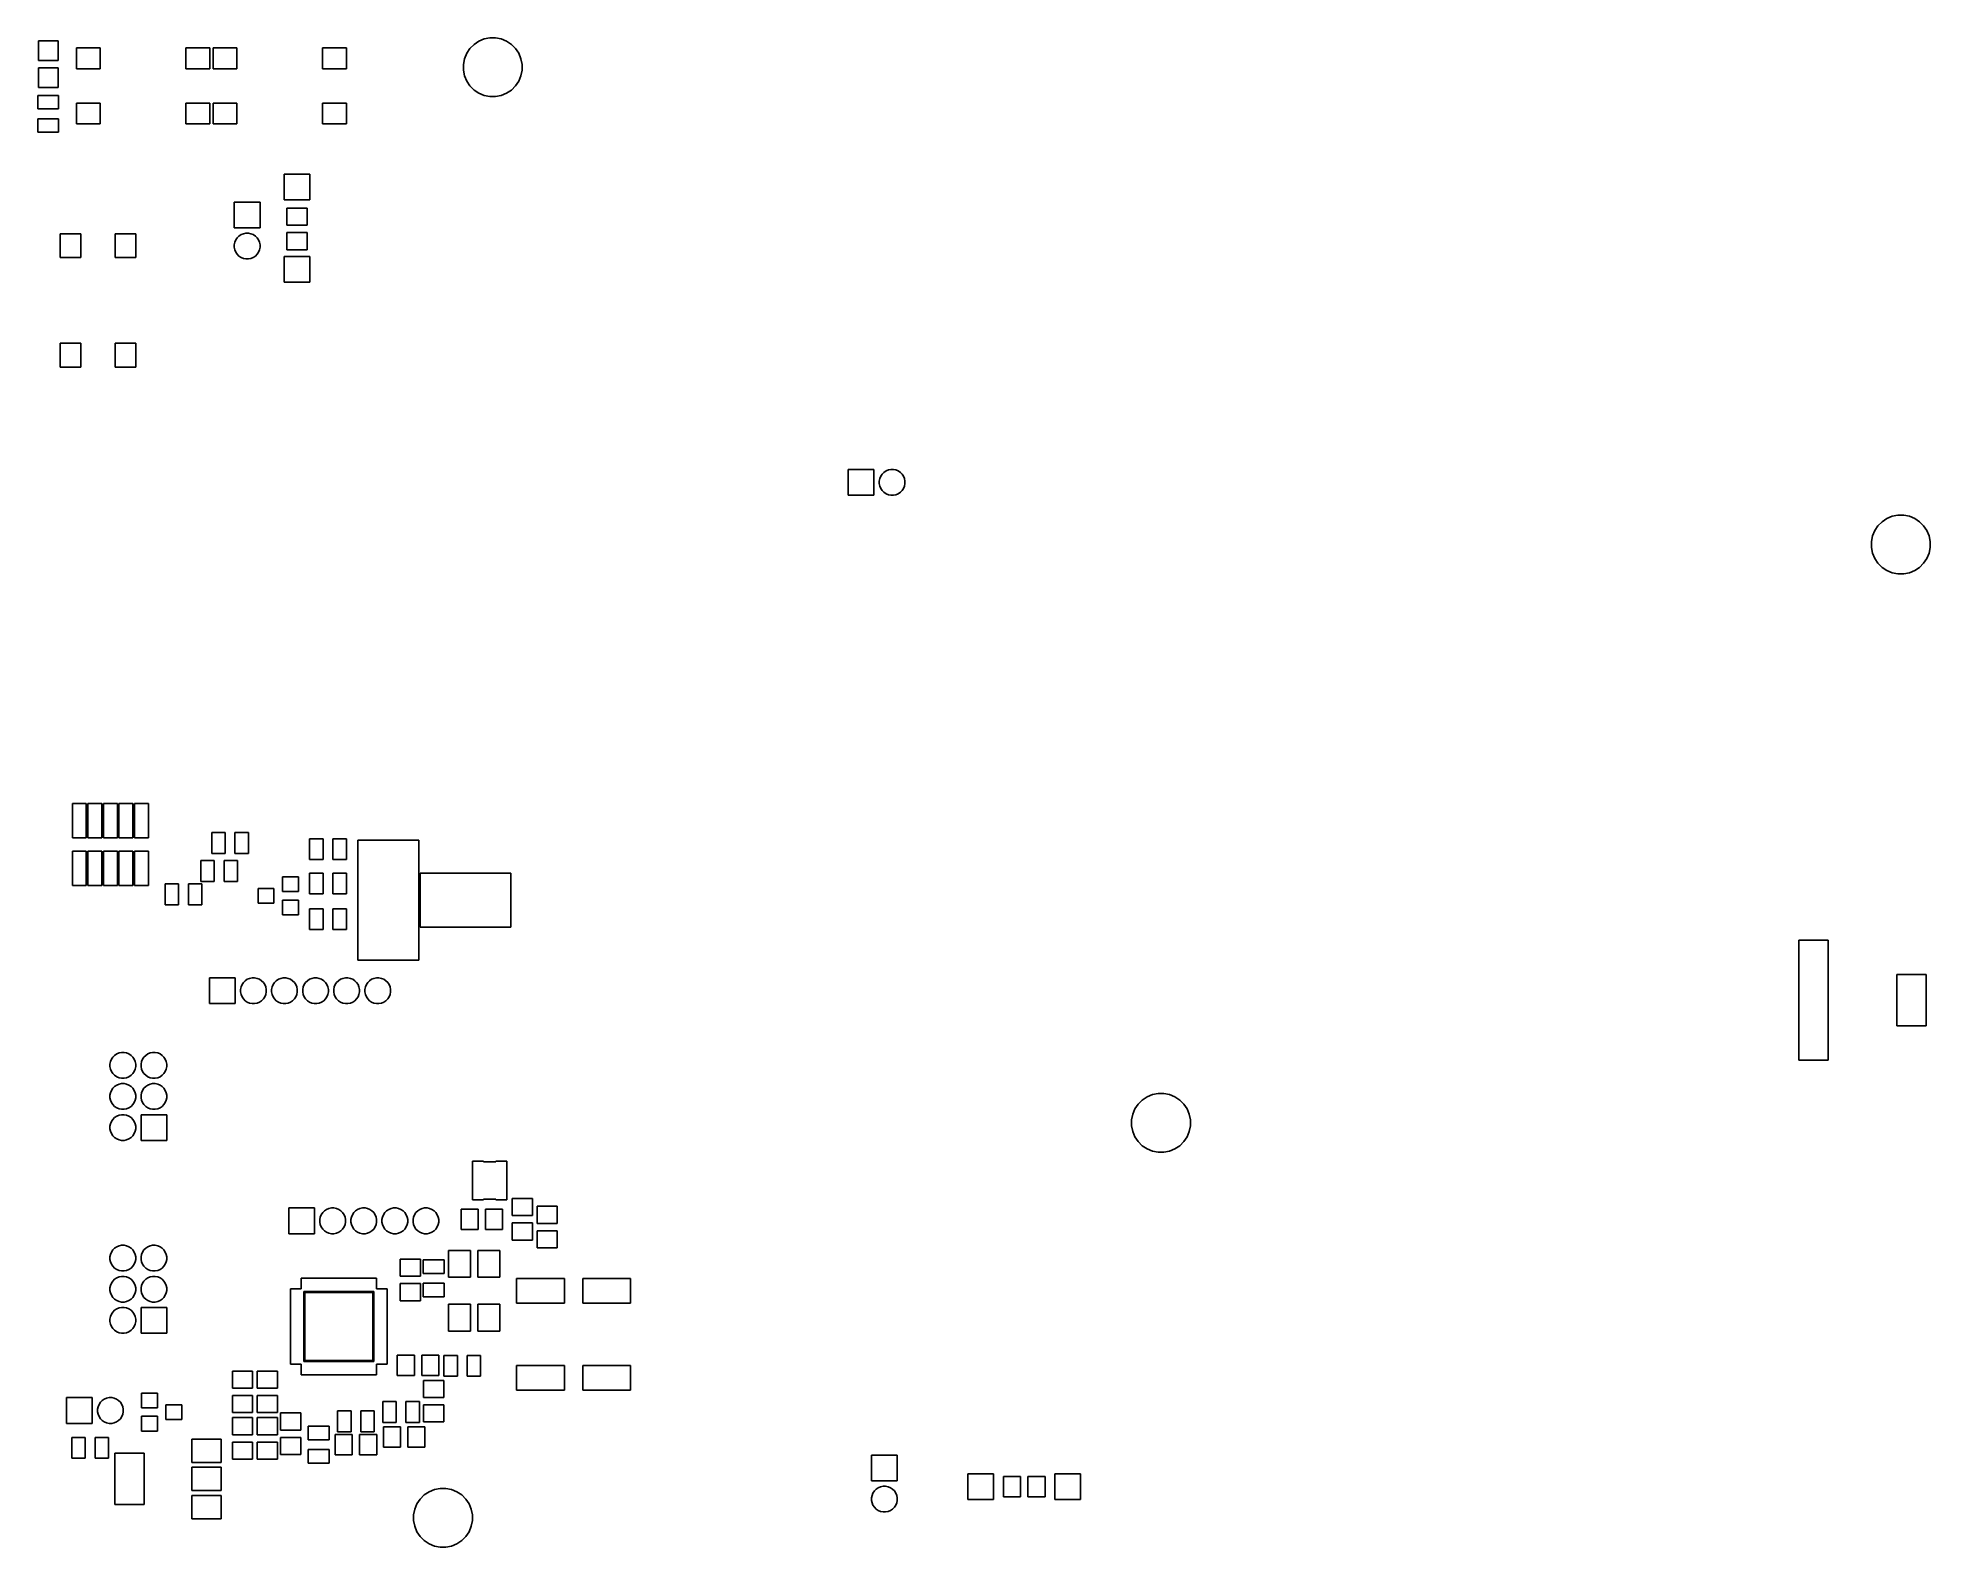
# Model space of a CAD drawing. Extents: x 3.24 to 9.32, y -6.47 to -1.62.
import ezdxf

# ---------------------------------------------------------------- set-up
doc = ezdxf.new("R2010")
doc.units = 0
doc.header["$MEASUREMENT"] = 0
doc.layers.add('BLACK', color=7, linetype='CONTINUOUS')

msp = doc.modelspace()

# ---------------------------------------------------------------- linework, layer by layer
at = {"layer": 'BLACK', "linetype": 'CONTINUOUS'}
for p, q in [((3.2385, -1.68819), (3.2385, -1.6252)), ((3.2385, -1.6252), (3.3015, -1.6252)), ((3.3015, -1.6252), (3.3015, -1.68819)), ((4.6266, -1.64976), (4.63976, -1.6366)), ((4.63976, -1.6366), (4.65524, -1.62626)), ((4.65524, -1.62626), (4.67244, -1.61913)), ((4.67244, -1.61913), (4.69069, -1.6155)), ((4.69069, -1.6155), (4.70931, -1.6155)), ((4.70931, -1.6155), (4.72756, -1.61913)), ((4.72756, -1.61913), (4.74476, -1.62626)), ((4.74476, -1.62626), (4.76024, -1.6366)), ((4.76024, -1.6366), (4.7734, -1.64976)), ((3.3015, -1.68819), (3.2385, -1.68819)), ((3.36043, -1.71488), (3.36043, -1.64795)), ((3.36043, -1.64795), (3.4372, -1.64795)), ((3.4372, -1.64795), (3.4372, -1.71488)), ((3.7128, -1.71488), (3.7128, -1.64795)), ((3.7128, -1.64795), (3.78957, -1.64795)), ((3.78957, -1.64795), (3.78957, -1.71488)), ((3.80043, -1.71488), (3.80043, -1.64795)), ((3.80043, -1.64795), (3.8772, -1.64795)), ((3.8772, -1.64795), (3.8772, -1.71488)), ((4.1528, -1.71488), (4.1528, -1.64795)), ((4.1528, -1.64795), (4.22957, -1.64795)), ((4.22957, -1.64795), (4.22957, -1.71488)), ((4.6055, -1.70069), (4.60913, -1.68244)), ((4.6055, -1.71931), (4.6055, -1.70069)), ((4.60913, -1.68244), (4.61626, -1.66524)), ((4.61626, -1.66524), (4.6266, -1.64976)), ((4.7734, -1.64976), (4.78374, -1.66524)), ((4.78374, -1.66524), (4.79087, -1.68244)), ((4.79087, -1.68244), (4.7945, -1.70069)), ((4.7945, -1.70069), (4.7945, -1.71931)), ((3.2385, -1.7748), (3.2385, -1.71181)), ((3.2385, -1.71181), (3.3015, -1.71181)), ((3.3015, -1.71181), (3.3015, -1.7748)), ((3.4372, -1.71488), (3.36043, -1.71488)), ((3.78957, -1.71488), (3.7128, -1.71488)), ((3.8772, -1.71488), (3.80043, -1.71488)), ((4.22957, -1.71488), (4.1528, -1.71488)), ((4.60913, -1.73756), (4.6055, -1.71931)), ((4.61626, -1.75476), (4.60913, -1.73756)), ((4.6266, -1.77024), (4.61626, -1.75476)), ((4.78374, -1.75476), (4.7734, -1.77024)), ((4.79087, -1.73756), (4.78374, -1.75476)), ((4.7945, -1.71931), (4.79087, -1.73756)), ((3.23654, -1.84425), (3.23654, -1.80094)), ((3.23654, -1.80094), (3.30346, -1.80094)), ((3.3015, -1.7748), (3.2385, -1.7748)), ((3.30346, -1.80094), (3.30346, -1.84425)), ((3.36043, -1.89205), (3.36043, -1.82512)), ((3.36043, -1.82512), (3.4372, -1.82512)), ((3.4372, -1.82512), (3.4372, -1.89205)), ((3.7128, -1.89205), (3.7128, -1.82512)), ((3.7128, -1.82512), (3.78957, -1.82512)), ((3.78957, -1.82512), (3.78957, -1.89205)), ((3.80043, -1.89205), (3.80043, -1.82512)), ((3.80043, -1.82512), (3.8772, -1.82512)), ((3.8772, -1.82512), (3.8772, -1.89205)), ((4.1528, -1.89205), (4.1528, -1.82512)), ((4.1528, -1.82512), (4.22957, -1.82512)), ((4.22957, -1.82512), (4.22957, -1.89205)), ((4.63976, -1.7834), (4.6266, -1.77024)), ((4.65524, -1.79374), (4.63976, -1.7834)), ((4.67244, -1.80087), (4.65524, -1.79374)), ((4.69069, -1.8045), (4.67244, -1.80087)), ((4.70931, -1.8045), (4.69069, -1.8045)), ((4.72756, -1.80087), (4.70931, -1.8045)), ((4.74476, -1.79374), (4.72756, -1.80087)), ((4.76024, -1.7834), (4.74476, -1.79374)), ((4.7734, -1.77024), (4.76024, -1.7834)), ((3.30346, -1.84425), (3.23654, -1.84425)), ((3.23654, -1.91906), (3.23654, -1.87575)), ((3.23654, -1.87575), (3.30346, -1.87575)), ((3.30346, -1.87575), (3.30346, -1.91906)), ((3.30346, -1.91906), (3.23654, -1.91906)), ((3.4372, -1.89205), (3.36043, -1.89205)), ((3.78957, -1.89205), (3.7128, -1.89205)), ((3.8772, -1.89205), (3.80043, -1.89205)), ((4.22957, -1.89205), (4.1528, -1.89205)), ((4.02866, -2.13634), (4.02866, -2.05366)), ((4.02866, -2.05366), (4.11134, -2.05366)), ((4.11134, -2.05366), (4.11134, -2.13634)), ((3.86866, -2.22634), (3.86866, -2.14366)), ((3.86866, -2.14366), (3.95134, -2.14366)), ((3.95134, -2.14366), (3.95134, -2.22634)), ((4.11134, -2.13634), (4.02866, -2.13634)), ((4.03752, -2.21819), (4.03752, -2.16307)), ((4.03752, -2.16307), (4.10248, -2.16307)), ((4.10248, -2.16307), (4.10248, -2.21819)), ((3.30795, -2.3222), (3.30795, -2.24543)), ((3.30795, -2.24543), (3.37488, -2.24543)), ((3.37488, -2.24543), (3.37488, -2.3222)), ((3.48512, -2.3222), (3.48512, -2.24543)), ((3.48512, -2.24543), (3.55205, -2.24543)), ((3.55205, -2.24543), (3.55205, -2.3222)), ((3.95134, -2.22634), (3.86866, -2.22634)), ((3.88365, -2.25289), (3.89042, -2.24837)), ((3.89042, -2.24837), (3.89794, -2.24525)), ((3.89794, -2.24525), (3.90593, -2.24366)), ((3.90593, -2.24366), (3.91407, -2.24366)), ((3.91407, -2.24366), (3.92206, -2.24525)), ((3.92206, -2.24525), (3.92958, -2.24837)), ((3.92958, -2.24837), (3.93635, -2.25289)), ((4.10248, -2.21819), (4.03752, -2.21819)), ((4.03752, -2.29693), (4.03752, -2.24181)), ((4.03752, -2.24181), (4.10248, -2.24181)), ((4.10248, -2.24181), (4.10248, -2.29693)), ((3.86866, -2.28093), (3.87025, -2.27294)), ((3.86866, -2.28907), (3.86866, -2.28093)), ((3.87025, -2.29706), (3.86866, -2.28907)), ((3.87025, -2.27294), (3.87337, -2.26542)), ((3.87337, -2.30458), (3.87025, -2.29706)), ((3.87337, -2.26542), (3.87789, -2.25865)), ((3.87789, -2.31135), (3.87337, -2.30458)), ((3.87789, -2.25865), (3.88365, -2.25289)), ((3.88365, -2.31711), (3.87789, -2.31135)), ((3.93635, -2.25289), (3.94211, -2.25865)), ((3.94211, -2.31135), (3.93635, -2.31711)), ((3.94211, -2.25865), (3.94663, -2.26542)), ((3.94663, -2.30458), (3.94211, -2.31135)), ((3.94663, -2.26542), (3.94975, -2.27294)), ((3.94975, -2.29706), (3.94663, -2.30458)), ((3.94975, -2.27294), (3.95134, -2.28093)), ((3.95134, -2.28907), (3.94975, -2.29706)), ((3.95134, -2.28093), (3.95134, -2.28907)), ((4.10248, -2.29693), (4.03752, -2.29693)), ((3.37488, -2.3222), (3.30795, -2.3222)), ((3.55205, -2.3222), (3.48512, -2.3222)), ((3.89042, -2.32163), (3.88365, -2.31711)), ((3.89794, -2.32475), (3.89042, -2.32163)), ((3.90593, -2.32634), (3.89794, -2.32475)), ((3.91407, -2.32634), (3.90593, -2.32634)), ((3.92206, -2.32475), (3.91407, -2.32634)), ((3.92958, -2.32163), (3.92206, -2.32475)), ((3.93635, -2.31711), (3.92958, -2.32163)), ((4.02866, -2.40134), (4.02866, -2.31866)), ((4.02866, -2.31866), (4.11134, -2.31866)), ((4.11134, -2.31866), (4.11134, -2.40134)), ((4.11134, -2.40134), (4.02866, -2.40134)), ((3.30795, -2.67457), (3.30795, -2.5978)), ((3.30795, -2.5978), (3.37488, -2.5978)), ((3.37488, -2.5978), (3.37488, -2.67457)), ((3.48512, -2.67457), (3.48512, -2.5978)), ((3.48512, -2.5978), (3.55205, -2.5978)), ((3.55205, -2.5978), (3.55205, -2.67457)), ((3.37488, -2.67457), (3.30795, -2.67457)), ((3.55205, -2.67457), (3.48512, -2.67457)), ((5.84366, -3.08634), (5.84366, -3.00366)), ((5.84366, -3.00366), (5.92634, -3.00366)), ((5.92634, -3.00366), (5.92634, -3.08634)), ((5.94366, -3.04093), (5.94525, -3.03294)), ((5.94366, -3.04907), (5.94366, -3.04093)), ((5.94525, -3.03294), (5.94837, -3.02542)), ((5.94837, -3.02542), (5.95289, -3.01865)), ((5.95289, -3.01865), (5.95865, -3.01289)), ((5.95865, -3.01289), (5.96542, -3.00837)), ((5.96542, -3.00837), (5.97294, -3.00525)), ((5.97294, -3.00525), (5.98093, -3.00366)), ((5.98093, -3.00366), (5.98907, -3.00366)), ((5.98907, -3.00366), (5.99706, -3.00525)), ((5.99706, -3.00525), (6.00458, -3.00837)), ((6.00458, -3.00837), (6.01135, -3.01289)), ((6.01135, -3.01289), (6.01711, -3.01865)), ((6.01711, -3.01865), (6.02163, -3.02542)), ((6.02163, -3.02542), (6.02475, -3.03294)), ((6.02475, -3.03294), (6.02634, -3.04093)), ((6.02634, -3.04093), (6.02634, -3.04907)), ((5.92634, -3.08634), (5.84366, -3.08634)), ((5.94525, -3.05706), (5.94366, -3.04907)), ((5.94837, -3.06458), (5.94525, -3.05706)), ((5.95289, -3.07135), (5.94837, -3.06458)), ((5.95865, -3.07711), (5.95289, -3.07135)), ((5.96542, -3.08163), (5.95865, -3.07711)), ((5.97294, -3.08475), (5.96542, -3.08163)), ((5.98093, -3.08634), (5.97294, -3.08475)), ((5.98907, -3.08634), (5.98093, -3.08634)), ((5.99706, -3.08475), (5.98907, -3.08634)), ((6.00458, -3.08163), (5.99706, -3.08475)), ((6.01135, -3.07711), (6.00458, -3.08163)), ((6.01711, -3.07135), (6.01135, -3.07711)), ((6.02163, -3.06458), (6.01711, -3.07135)), ((6.02475, -3.05706), (6.02163, -3.06458)), ((6.02634, -3.04907), (6.02475, -3.05706)), ((9.16976, -3.1716), (9.18524, -3.16126)), ((9.18524, -3.16126), (9.20244, -3.15413)), ((9.20244, -3.15413), (9.22069, -3.1505)), ((9.22069, -3.1505), (9.23931, -3.1505)), ((9.23931, -3.1505), (9.25756, -3.15413)), ((9.25756, -3.15413), (9.27476, -3.16126)), ((9.27476, -3.16126), (9.29024, -3.1716)), ((9.1355, -3.23569), (9.13913, -3.21744)), ((9.13913, -3.21744), (9.14626, -3.20024)), ((9.14626, -3.20024), (9.1566, -3.18476)), ((9.1566, -3.18476), (9.16976, -3.1716)), ((9.29024, -3.1716), (9.3034, -3.18476)), ((9.3034, -3.18476), (9.31374, -3.20024)), ((9.31374, -3.20024), (9.32087, -3.21744)), ((9.32087, -3.21744), (9.3245, -3.23569)), ((9.1355, -3.25431), (9.1355, -3.23569)), ((9.13913, -3.27256), (9.1355, -3.25431)), ((9.14626, -3.28976), (9.13913, -3.27256)), ((9.32087, -3.27256), (9.31374, -3.28976)), ((9.3245, -3.25431), (9.32087, -3.27256)), ((9.3245, -3.23569), (9.3245, -3.25431)), ((9.1566, -3.30524), (9.14626, -3.28976)), ((9.16976, -3.3184), (9.1566, -3.30524)), ((9.18524, -3.32874), (9.16976, -3.3184)), ((9.20244, -3.33587), (9.18524, -3.32874)), ((9.22069, -3.3395), (9.20244, -3.33587)), ((9.23931, -3.3395), (9.22069, -3.3395)), ((9.25756, -3.33587), (9.23931, -3.3395)), ((9.27476, -3.32874), (9.25756, -3.33587)), ((9.29024, -3.3184), (9.27476, -3.32874)), ((9.3034, -3.30524), (9.29024, -3.3184)), ((9.31374, -3.28976), (9.3034, -3.30524)), ((3.34756, -4.18835), (3.34756, -4.07811)), ((3.34756, -4.07811), (3.39244, -4.07811)), ((3.39244, -4.07811), (3.39244, -4.18835)), ((3.39756, -4.18835), (3.39756, -4.07811)), ((3.39756, -4.07811), (3.44244, -4.07811)), ((3.44244, -4.07811), (3.44244, -4.18835)), ((3.44756, -4.18835), (3.44756, -4.07811)), ((3.44756, -4.07811), (3.49244, -4.07811)), ((3.49244, -4.07811), (3.49244, -4.18835)), ((3.49756, -4.18835), (3.49756, -4.07811)), ((3.49756, -4.07811), (3.54244, -4.07811)), ((3.54244, -4.07811), (3.54244, -4.18835)), ((3.54756, -4.18835), (3.54756, -4.07811)), ((3.54756, -4.07811), (3.59244, -4.07811)), ((3.59244, -4.07811), (3.59244, -4.18835)), ((3.39244, -4.18835), (3.34756, -4.18835)), ((3.44244, -4.18835), (3.39756, -4.18835)), ((3.49244, -4.18835), (3.44756, -4.18835)), ((3.54244, -4.18835), (3.49756, -4.18835)), ((3.59244, -4.18835), (3.54756, -4.18835)), ((3.79594, -4.23846), (3.79594, -4.17154)), ((3.79594, -4.17154), (3.83925, -4.17154)), ((3.83925, -4.17154), (3.83925, -4.23846)), ((3.87075, -4.23846), (3.87075, -4.17154)), ((3.87075, -4.17154), (3.91406, -4.17154)), ((3.91406, -4.17154), (3.91406, -4.23846)), ((4.11094, -4.25846), (4.11094, -4.19154)), ((4.11094, -4.19154), (4.15425, -4.19154)), ((4.15425, -4.19154), (4.15425, -4.25846)), ((4.18575, -4.25846), (4.18575, -4.19154)), ((4.18575, -4.19154), (4.22906, -4.19154)), ((4.22906, -4.19154), (4.22906, -4.25846)), ((4.26583, -4.58173), (4.26583, -4.19591)), ((4.26583, -4.19591), (4.46268, -4.19591)), ((4.46268, -4.19591), (4.46268, -4.58173)), ((3.34756, -4.34189), (3.34756, -4.23165)), ((3.34756, -4.23165), (3.39244, -4.23165)), ((3.39244, -4.23165), (3.39244, -4.34189)), ((3.39756, -4.34189), (3.39756, -4.23165)), ((3.39756, -4.23165), (3.44244, -4.23165)), ((3.44244, -4.23165), (3.44244, -4.34189)), ((3.44756, -4.34189), (3.44756, -4.23165)), ((3.44756, -4.23165), (3.49244, -4.23165)), ((3.49244, -4.23165), (3.49244, -4.34189)), ((3.49756, -4.34189), (3.49756, -4.23165)), ((3.49756, -4.23165), (3.54244, -4.23165)), ((3.54244, -4.23165), (3.54244, -4.34189)), ((3.54756, -4.34189), (3.54756, -4.23165)), ((3.54756, -4.23165), (3.59244, -4.23165)), ((3.59244, -4.23165), (3.59244, -4.34189)), ((3.76094, -4.32846), (3.76094, -4.26154)), ((3.76094, -4.26154), (3.80425, -4.26154)), ((3.83925, -4.23846), (3.79594, -4.23846)), ((3.80425, -4.26154), (3.80425, -4.32846)), ((3.83575, -4.32846), (3.83575, -4.26154)), ((3.83575, -4.26154), (3.87906, -4.26154)), ((3.91406, -4.23846), (3.87075, -4.23846)), ((3.87906, -4.26154), (3.87906, -4.32846)), ((4.15425, -4.25846), (4.11094, -4.25846)), ((4.22906, -4.25846), (4.18575, -4.25846)), ((4.02378, -4.36122), (4.02378, -4.31398)), ((4.02378, -4.31398), (4.07496, -4.31398)), ((4.07496, -4.31398), (4.07496, -4.36122)), ((4.11094, -4.36846), (4.11094, -4.30154)), ((4.11094, -4.30154), (4.15425, -4.30154)), ((4.15425, -4.30154), (4.15425, -4.36846)), ((4.18575, -4.36846), (4.18575, -4.30154)), ((4.18575, -4.30154), (4.22906, -4.30154)), ((4.22906, -4.30154), (4.22906, -4.36846)), ((4.46661, -4.47543), (4.46661, -4.3022)), ((4.46661, -4.3022), (4.75795, -4.3022)), ((4.75795, -4.3022), (4.75795, -4.47543)), ((3.39244, -4.34189), (3.34756, -4.34189)), ((3.44244, -4.34189), (3.39756, -4.34189)), ((3.49244, -4.34189), (3.44756, -4.34189)), ((3.54244, -4.34189), (3.49756, -4.34189)), ((3.59244, -4.34189), (3.54756, -4.34189)), ((3.64594, -4.40346), (3.64594, -4.33654)), ((3.64594, -4.33654), (3.68925, -4.33654)), ((3.68925, -4.33654), (3.68925, -4.40346)), ((3.72075, -4.40346), (3.72075, -4.33654)), ((3.72075, -4.33654), (3.76406, -4.33654)), ((3.80425, -4.32846), (3.76094, -4.32846)), ((3.76406, -4.33654), (3.76406, -4.40346)), ((3.87906, -4.32846), (3.83575, -4.32846)), ((3.94504, -4.39862), (3.94504, -4.35138)), ((3.94504, -4.35138), (3.99622, -4.35138)), ((3.99622, -4.35138), (3.99622, -4.39862)), ((4.07496, -4.36122), (4.02378, -4.36122)), ((4.15425, -4.36846), (4.11094, -4.36846)), ((4.22906, -4.36846), (4.18575, -4.36846)), ((3.68925, -4.40346), (3.64594, -4.40346)), ((3.76406, -4.40346), (3.72075, -4.40346)), ((3.99622, -4.39862), (3.94504, -4.39862)), ((4.02378, -4.43602), (4.02378, -4.38878)), ((4.02378, -4.38878), (4.07496, -4.38878)), ((4.07496, -4.43602), (4.02378, -4.43602)), ((4.07496, -4.38878), (4.07496, -4.43602)), ((4.11094, -4.48346), (4.11094, -4.41654)), ((4.11094, -4.41654), (4.15425, -4.41654)), ((4.15425, -4.41654), (4.15425, -4.48346)), ((4.18575, -4.48346), (4.18575, -4.41654)), ((4.18575, -4.41654), (4.22906, -4.41654)), ((4.22906, -4.41654), (4.22906, -4.48346)), ((4.15425, -4.48346), (4.11094, -4.48346)), ((4.22906, -4.48346), (4.18575, -4.48346)), ((4.75795, -4.47543), (4.46661, -4.47543)), ((8.9023, -4.9033), (8.9023, -4.51747)), ((8.9023, -4.51747), (8.99678, -4.51747)), ((8.99678, -4.51747), (8.99678, -4.9033)), ((4.46268, -4.58173), (4.26583, -4.58173)), ((3.78866, -4.72134), (3.78866, -4.63866)), ((3.78866, -4.63866), (3.87134, -4.63866)), ((3.87134, -4.63866), (3.87134, -4.72134)), ((3.88866, -4.67593), (3.89025, -4.66794)), ((3.88866, -4.68407), (3.88866, -4.67593)), ((3.89025, -4.69206), (3.88866, -4.68407)), ((3.89025, -4.66794), (3.89337, -4.66042)), ((3.89337, -4.66042), (3.89789, -4.65365)), ((3.89789, -4.65365), (3.90365, -4.64789)), ((3.90365, -4.64789), (3.91042, -4.64337)), ((3.91042, -4.64337), (3.91794, -4.64025)), ((3.91794, -4.64025), (3.92593, -4.63866)), ((3.92593, -4.63866), (3.93407, -4.63866)), ((3.93407, -4.63866), (3.94206, -4.64025)), ((3.94206, -4.64025), (3.94958, -4.64337)), ((3.94958, -4.64337), (3.95635, -4.64789)), ((3.95635, -4.64789), (3.96211, -4.65365)), ((3.96211, -4.65365), (3.96663, -4.66042)), ((3.96663, -4.66042), (3.96975, -4.66794)), ((3.96975, -4.66794), (3.97134, -4.67593)), ((3.97134, -4.68407), (3.96975, -4.69206)), ((3.97134, -4.67593), (3.97134, -4.68407)), ((3.98866, -4.67593), (3.99025, -4.66794)), ((3.98866, -4.68407), (3.98866, -4.67593)), ((3.99025, -4.69206), (3.98866, -4.68407)), ((3.99025, -4.66794), (3.99337, -4.66042)), ((3.99337, -4.66042), (3.99789, -4.65365)), ((3.99789, -4.65365), (4.00365, -4.64789)), ((4.00365, -4.64789), (4.01042, -4.64337)), ((4.01042, -4.64337), (4.01794, -4.64025)), ((4.01794, -4.64025), (4.02593, -4.63866)), ((4.02593, -4.63866), (4.03407, -4.63866)), ((4.03407, -4.63866), (4.04206, -4.64025)), ((4.04206, -4.64025), (4.04958, -4.64337)), ((4.04958, -4.64337), (4.05635, -4.64789)), ((4.05635, -4.64789), (4.06211, -4.65365)), ((4.06211, -4.65365), (4.06663, -4.66042)), ((4.06663, -4.66042), (4.06975, -4.66794)), ((4.06975, -4.66794), (4.07134, -4.67593)), ((4.07134, -4.68407), (4.06975, -4.69206)), ((4.07134, -4.67593), (4.07134, -4.68407)), ((4.08866, -4.67593), (4.09025, -4.66794)), ((4.08866, -4.68407), (4.08866, -4.67593)), ((4.09025, -4.69206), (4.08866, -4.68407)), ((4.09025, -4.66794), (4.09337, -4.66042)), ((4.09337, -4.66042), (4.09789, -4.65365)), ((4.09789, -4.65365), (4.10365, -4.64789)), ((4.10365, -4.64789), (4.11042, -4.64337)), ((4.11042, -4.64337), (4.11794, -4.64025)), ((4.11794, -4.64025), (4.12593, -4.63866)), ((4.12593, -4.63866), (4.13407, -4.63866)), ((4.13407, -4.63866), (4.14206, -4.64025)), ((4.14206, -4.64025), (4.14958, -4.64337)), ((4.14958, -4.64337), (4.15635, -4.64789)), ((4.15635, -4.64789), (4.16211, -4.65365)), ((4.16211, -4.65365), (4.16663, -4.66042)), ((4.16663, -4.66042), (4.16975, -4.66794)), ((4.16975, -4.66794), (4.17134, -4.67593)), ((4.17134, -4.68407), (4.16975, -4.69206)), ((4.17134, -4.67593), (4.17134, -4.68407)), ((4.18866, -4.67593), (4.19025, -4.66794)), ((4.18866, -4.68407), (4.18866, -4.67593)), ((4.19025, -4.69206), (4.18866, -4.68407)), ((4.19025, -4.66794), (4.19337, -4.66042)), ((4.19337, -4.66042), (4.19789, -4.65365)), ((4.19789, -4.65365), (4.20365, -4.64789)), ((4.20365, -4.64789), (4.21042, -4.64337)), ((4.21042, -4.64337), (4.21794, -4.64025)), ((4.21794, -4.64025), (4.22593, -4.63866)), ((4.22593, -4.63866), (4.23407, -4.63866)), ((4.23407, -4.63866), (4.24206, -4.64025)), ((4.24206, -4.64025), (4.24958, -4.64337)), ((4.24958, -4.64337), (4.25635, -4.64789)), ((4.25635, -4.64789), (4.26211, -4.65365)), ((4.26211, -4.65365), (4.26663, -4.66042)), ((4.26663, -4.66042), (4.26975, -4.66794)), ((4.26975, -4.66794), (4.27134, -4.67593)), ((4.27134, -4.68407), (4.26975, -4.69206)), ((4.27134, -4.67593), (4.27134, -4.68407)), ((4.28866, -4.67593), (4.29025, -4.66794)), ((4.28866, -4.68407), (4.28866, -4.67593)), ((4.29025, -4.69206), (4.28866, -4.68407)), ((4.29025, -4.66794), (4.29337, -4.66042)), ((4.29337, -4.66042), (4.29789, -4.65365)), ((4.29789, -4.65365), (4.30365, -4.64789)), ((4.30365, -4.64789), (4.31042, -4.64337)), ((4.31042, -4.64337), (4.31794, -4.64025)), ((4.31794, -4.64025), (4.32593, -4.63866)), ((4.32593, -4.63866), (4.33407, -4.63866)), ((4.33407, -4.63866), (4.34206, -4.64025)), ((4.34206, -4.64025), (4.34958, -4.64337)), ((4.34958, -4.64337), (4.35635, -4.64789)), ((4.35635, -4.64789), (4.36211, -4.65365)), ((4.36211, -4.65365), (4.36663, -4.66042)), ((4.36663, -4.66042), (4.36975, -4.66794)), ((4.36975, -4.66794), (4.37134, -4.67593)), ((4.37134, -4.68407), (4.36975, -4.69206)), ((4.37134, -4.67593), (4.37134, -4.68407)), ((9.21726, -4.79306), (9.21726, -4.6277)), ((9.21726, -4.6277), (9.31174, -4.6277)), ((9.31174, -4.6277), (9.31174, -4.79306)), ((3.87134, -4.72134), (3.78866, -4.72134)), ((3.89337, -4.69958), (3.89025, -4.69206)), ((3.89789, -4.70635), (3.89337, -4.69958)), ((3.90365, -4.71211), (3.89789, -4.70635)), ((3.91042, -4.71663), (3.90365, -4.71211)), ((3.91794, -4.71975), (3.91042, -4.71663)), ((3.92593, -4.72134), (3.91794, -4.71975)), ((3.93407, -4.72134), (3.92593, -4.72134)), ((3.94206, -4.71975), (3.93407, -4.72134)), ((3.94958, -4.71663), (3.94206, -4.71975)), ((3.95635, -4.71211), (3.94958, -4.71663)), ((3.96211, -4.70635), (3.95635, -4.71211)), ((3.96663, -4.69958), (3.96211, -4.70635)), ((3.96975, -4.69206), (3.96663, -4.69958)), ((3.99337, -4.69958), (3.99025, -4.69206)), ((3.99789, -4.70635), (3.99337, -4.69958)), ((4.00365, -4.71211), (3.99789, -4.70635)), ((4.01042, -4.71663), (4.00365, -4.71211)), ((4.01794, -4.71975), (4.01042, -4.71663)), ((4.02593, -4.72134), (4.01794, -4.71975)), ((4.03407, -4.72134), (4.02593, -4.72134)), ((4.04206, -4.71975), (4.03407, -4.72134)), ((4.04958, -4.71663), (4.04206, -4.71975)), ((4.05635, -4.71211), (4.04958, -4.71663)), ((4.06211, -4.70635), (4.05635, -4.71211)), ((4.06663, -4.69958), (4.06211, -4.70635)), ((4.06975, -4.69206), (4.06663, -4.69958)), ((4.09337, -4.69958), (4.09025, -4.69206)), ((4.09789, -4.70635), (4.09337, -4.69958)), ((4.10365, -4.71211), (4.09789, -4.70635)), ((4.11042, -4.71663), (4.10365, -4.71211)), ((4.11794, -4.71975), (4.11042, -4.71663)), ((4.12593, -4.72134), (4.11794, -4.71975)), ((4.13407, -4.72134), (4.12593, -4.72134)), ((4.14206, -4.71975), (4.13407, -4.72134)), ((4.14958, -4.71663), (4.14206, -4.71975)), ((4.15635, -4.71211), (4.14958, -4.71663)), ((4.16211, -4.70635), (4.15635, -4.71211)), ((4.16663, -4.69958), (4.16211, -4.70635)), ((4.16975, -4.69206), (4.16663, -4.69958)), ((4.19337, -4.69958), (4.19025, -4.69206)), ((4.19789, -4.70635), (4.19337, -4.69958)), ((4.20365, -4.71211), (4.19789, -4.70635)), ((4.21042, -4.71663), (4.20365, -4.71211)), ((4.21794, -4.71975), (4.21042, -4.71663)), ((4.22593, -4.72134), (4.21794, -4.71975)), ((4.23407, -4.72134), (4.22593, -4.72134)), ((4.24206, -4.71975), (4.23407, -4.72134)), ((4.24958, -4.71663), (4.24206, -4.71975)), ((4.25635, -4.71211), (4.24958, -4.71663)), ((4.26211, -4.70635), (4.25635, -4.71211)), ((4.26663, -4.69958), (4.26211, -4.70635)), ((4.26975, -4.69206), (4.26663, -4.69958)), ((4.29337, -4.69958), (4.29025, -4.69206)), ((4.29789, -4.70635), (4.29337, -4.69958)), ((4.30365, -4.71211), (4.29789, -4.70635)), ((4.31042, -4.71663), (4.30365, -4.71211)), ((4.31794, -4.71975), (4.31042, -4.71663)), ((4.32593, -4.72134), (4.31794, -4.71975)), ((4.33407, -4.72134), (4.32593, -4.72134)), ((4.34206, -4.71975), (4.33407, -4.72134)), ((4.34958, -4.71663), (4.34206, -4.71975)), ((4.35635, -4.71211), (4.34958, -4.71663)), ((4.36211, -4.70635), (4.35635, -4.71211)), ((4.36663, -4.69958), (4.36211, -4.70635)), ((4.36975, -4.69206), (4.36663, -4.69958)), ((9.31174, -4.79306), (9.21726, -4.79306)), ((3.46866, -4.91593), (3.47025, -4.90794)), ((3.46866, -4.92407), (3.46866, -4.91593)), ((3.47025, -4.93206), (3.46866, -4.92407)), ((3.47025, -4.90794), (3.47337, -4.90042)), ((3.47337, -4.90042), (3.47789, -4.89365)), ((3.47789, -4.89365), (3.48365, -4.88789)), ((3.48365, -4.88789), (3.49042, -4.88337)), ((3.49042, -4.88337), (3.49794, -4.88025)), ((3.49794, -4.88025), (3.50593, -4.87866)), ((3.50593, -4.87866), (3.51407, -4.87866)), ((3.51407, -4.87866), (3.52206, -4.88025)), ((3.52206, -4.88025), (3.52958, -4.88337)), ((3.52958, -4.88337), (3.53635, -4.88789)), ((3.53635, -4.88789), (3.54211, -4.89365)), ((3.54211, -4.89365), (3.54663, -4.90042)), ((3.54663, -4.90042), (3.54975, -4.90794)), ((3.54975, -4.90794), (3.55134, -4.91593)), ((3.55134, -4.92407), (3.54975, -4.93206)), ((3.55134, -4.91593), (3.55134, -4.92407)), ((3.56866, -4.91593), (3.57025, -4.90794)), ((3.56866, -4.92407), (3.56866, -4.91593)), ((3.57025, -4.93206), (3.56866, -4.92407)), ((3.57025, -4.90794), (3.57337, -4.90042)), ((3.57337, -4.90042), (3.57789, -4.89365)), ((3.57789, -4.89365), (3.58365, -4.88789)), ((3.58365, -4.88789), (3.59042, -4.88337)), ((3.59042, -4.88337), (3.59794, -4.88025)), ((3.59794, -4.88025), (3.60593, -4.87866)), ((3.60593, -4.87866), (3.61407, -4.87866)), ((3.61407, -4.87866), (3.62206, -4.88025)), ((3.62206, -4.88025), (3.62958, -4.88337)), ((3.62958, -4.88337), (3.63635, -4.88789)), ((3.63635, -4.88789), (3.64211, -4.89365)), ((3.64211, -4.89365), (3.64663, -4.90042)), ((3.64663, -4.90042), (3.64975, -4.90794)), ((3.64975, -4.90794), (3.65134, -4.91593)), ((3.65134, -4.92407), (3.64975, -4.93206)), ((3.65134, -4.91593), (3.65134, -4.92407)), ((8.99678, -4.9033), (8.9023, -4.9033)), ((3.47337, -4.93958), (3.47025, -4.93206)), ((3.47789, -4.94635), (3.47337, -4.93958)), ((3.48365, -4.95211), (3.47789, -4.94635)), ((3.47789, -4.99365), (3.48365, -4.98789)), ((3.49042, -4.95663), (3.48365, -4.95211)), ((3.48365, -4.98789), (3.49042, -4.98337)), ((3.49794, -4.95975), (3.49042, -4.95663)), ((3.49042, -4.98337), (3.49794, -4.98025)), ((3.50593, -4.96134), (3.49794, -4.95975)), ((3.49794, -4.98025), (3.50593, -4.97866)), ((3.51407, -4.96134), (3.50593, -4.96134)), ((3.50593, -4.97866), (3.51407, -4.97866)), ((3.52206, -4.95975), (3.51407, -4.96134)), ((3.51407, -4.97866), (3.52206, -4.98025)), ((3.52958, -4.95663), (3.52206, -4.95975)), ((3.52206, -4.98025), (3.52958, -4.98337)), ((3.53635, -4.95211), (3.52958, -4.95663)), ((3.52958, -4.98337), (3.53635, -4.98789)), ((3.54211, -4.94635), (3.53635, -4.95211)), ((3.53635, -4.98789), (3.54211, -4.99365)), ((3.54663, -4.93958), (3.54211, -4.94635)), ((3.54975, -4.93206), (3.54663, -4.93958)), ((3.57337, -4.93958), (3.57025, -4.93206)), ((3.57789, -4.94635), (3.57337, -4.93958)), ((3.58365, -4.95211), (3.57789, -4.94635)), ((3.57789, -4.99365), (3.58365, -4.98789)), ((3.59042, -4.95663), (3.58365, -4.95211)), ((3.58365, -4.98789), (3.59042, -4.98337)), ((3.59794, -4.95975), (3.59042, -4.95663)), ((3.59042, -4.98337), (3.59794, -4.98025)), ((3.60593, -4.96134), (3.59794, -4.95975)), ((3.59794, -4.98025), (3.60593, -4.97866)), ((3.61407, -4.96134), (3.60593, -4.96134)), ((3.60593, -4.97866), (3.61407, -4.97866)), ((3.62206, -4.95975), (3.61407, -4.96134)), ((3.61407, -4.97866), (3.62206, -4.98025)), ((3.62958, -4.95663), (3.62206, -4.95975)), ((3.62206, -4.98025), (3.62958, -4.98337)), ((3.63635, -4.95211), (3.62958, -4.95663)), ((3.62958, -4.98337), (3.63635, -4.98789)), ((3.64211, -4.94635), (3.63635, -4.95211)), ((3.63635, -4.98789), (3.64211, -4.99365)), ((3.64663, -4.93958), (3.64211, -4.94635)), ((3.64975, -4.93206), (3.64663, -4.93958)), ((3.46866, -5.01593), (3.47025, -5.00794)), ((3.46866, -5.02407), (3.46866, -5.01593)), ((3.47025, -5.03206), (3.46866, -5.02407)), ((3.47025, -5.00794), (3.47337, -5.00042)), ((3.47337, -5.03958), (3.47025, -5.03206)), ((3.47337, -5.00042), (3.47789, -4.99365)), ((3.47789, -5.04635), (3.47337, -5.03958)), ((3.48365, -5.05211), (3.47789, -5.04635)), ((3.49042, -5.05663), (3.48365, -5.05211)), ((3.53635, -5.05211), (3.52958, -5.05663)), ((3.54211, -5.04635), (3.53635, -5.05211)), ((3.54211, -4.99365), (3.54663, -5.00042)), ((3.54663, -5.03958), (3.54211, -5.04635)), ((3.54663, -5.00042), (3.54975, -5.00794)), ((3.54975, -5.03206), (3.54663, -5.03958)), ((3.54975, -5.00794), (3.55134, -5.01593)), ((3.55134, -5.02407), (3.54975, -5.03206)), ((3.55134, -5.01593), (3.55134, -5.02407)), ((3.56866, -5.01593), (3.57025, -5.00794)), ((3.56866, -5.02407), (3.56866, -5.01593)), ((3.57025, -5.03206), (3.56866, -5.02407)), ((3.57025, -5.00794), (3.57337, -5.00042)), ((3.57337, -5.03958), (3.57025, -5.03206)), ((3.57337, -5.00042), (3.57789, -4.99365)), ((3.57789, -5.04635), (3.57337, -5.03958)), ((3.58365, -5.05211), (3.57789, -5.04635)), ((3.59042, -5.05663), (3.58365, -5.05211)), ((3.63635, -5.05211), (3.62958, -5.05663)), ((3.64211, -5.04635), (3.63635, -5.05211)), ((3.64211, -4.99365), (3.64663, -5.00042)), ((3.64663, -5.03958), (3.64211, -5.04635)), ((3.64663, -5.00042), (3.64975, -5.00794)), ((3.64975, -5.03206), (3.64663, -5.03958)), ((3.64975, -5.00794), (3.65134, -5.01593)), ((3.65134, -5.02407), (3.64975, -5.03206)), ((3.65134, -5.01593), (3.65134, -5.02407)), ((6.76626, -5.06024), (6.7766, -5.04476)), ((6.7766, -5.04476), (6.78976, -5.0316)), ((6.78976, -5.0316), (6.80524, -5.02126)), ((6.80524, -5.02126), (6.82244, -5.01413)), ((6.82244, -5.01413), (6.84069, -5.0105)), ((6.84069, -5.0105), (6.85931, -5.0105)), ((6.85931, -5.0105), (6.87756, -5.01413)), ((6.87756, -5.01413), (6.89476, -5.02126)), ((6.89476, -5.02126), (6.91024, -5.0316)), ((6.91024, -5.0316), (6.9234, -5.04476)), ((6.9234, -5.04476), (6.93374, -5.06024)), ((3.46866, -5.11593), (3.47025, -5.10794)), ((3.47025, -5.10794), (3.47337, -5.10042)), ((3.47337, -5.10042), (3.47789, -5.09365)), ((3.47789, -5.09365), (3.48365, -5.08789)), ((3.48365, -5.08789), (3.49042, -5.08337)), ((3.49794, -5.05975), (3.49042, -5.05663)), ((3.49042, -5.08337), (3.49794, -5.08025)), ((3.50593, -5.06134), (3.49794, -5.05975)), ((3.49794, -5.08025), (3.50593, -5.07866)), ((3.51407, -5.06134), (3.50593, -5.06134)), ((3.50593, -5.07866), (3.51407, -5.07866)), ((3.52206, -5.05975), (3.51407, -5.06134)), ((3.51407, -5.07866), (3.52206, -5.08025)), ((3.52958, -5.05663), (3.52206, -5.05975)), ((3.52206, -5.08025), (3.52958, -5.08337)), ((3.52958, -5.08337), (3.53635, -5.08789)), ((3.53635, -5.08789), (3.54211, -5.09365)), ((3.54211, -5.09365), (3.54663, -5.10042)), ((3.54663, -5.10042), (3.54975, -5.10794)), ((3.54975, -5.10794), (3.55134, -5.11593)), ((3.56866, -5.16134), (3.56866, -5.07866)), ((3.56866, -5.07866), (3.65134, -5.07866)), ((3.59794, -5.05975), (3.59042, -5.05663)), ((3.60593, -5.06134), (3.59794, -5.05975)), ((3.61407, -5.06134), (3.60593, -5.06134)), ((3.62206, -5.05975), (3.61407, -5.06134)), ((3.62958, -5.05663), (3.62206, -5.05975)), ((3.65134, -5.07866), (3.65134, -5.16134)), ((6.7555, -5.09569), (6.75913, -5.07744)), ((6.7555, -5.11431), (6.7555, -5.09569)), ((6.75913, -5.07744), (6.76626, -5.06024)), ((6.93374, -5.06024), (6.94087, -5.07744)), ((6.94087, -5.07744), (6.9445, -5.09569)), ((6.9445, -5.09569), (6.9445, -5.11431)), ((3.46866, -5.12407), (3.46866, -5.11593)), ((3.47025, -5.13206), (3.46866, -5.12407)), ((3.47337, -5.13958), (3.47025, -5.13206)), ((3.47789, -5.14635), (3.47337, -5.13958)), ((3.48365, -5.15211), (3.47789, -5.14635)), ((3.49042, -5.15663), (3.48365, -5.15211)), ((3.49794, -5.15975), (3.49042, -5.15663)), ((3.50593, -5.16134), (3.49794, -5.15975)), ((3.51407, -5.16134), (3.50593, -5.16134)), ((3.52206, -5.15975), (3.51407, -5.16134)), ((3.52958, -5.15663), (3.52206, -5.15975)), ((3.53635, -5.15211), (3.52958, -5.15663)), ((3.54211, -5.14635), (3.53635, -5.15211)), ((3.54663, -5.13958), (3.54211, -5.14635)), ((3.54975, -5.13206), (3.54663, -5.13958)), ((3.55134, -5.12407), (3.54975, -5.13206)), ((3.55134, -5.11593), (3.55134, -5.12407)), ((3.65134, -5.16134), (3.56866, -5.16134)), ((6.75913, -5.13256), (6.7555, -5.11431)), ((6.76626, -5.14976), (6.75913, -5.13256)), ((6.7766, -5.16524), (6.76626, -5.14976)), ((6.78976, -5.1784), (6.7766, -5.16524)), ((6.9234, -5.16524), (6.91024, -5.1784)), ((6.93374, -5.14976), (6.9234, -5.16524)), ((6.94087, -5.13256), (6.93374, -5.14976)), ((6.9445, -5.11431), (6.94087, -5.13256)), ((4.63488, -5.35201), (4.63488, -5.22799)), ((4.63488, -5.22799), (4.67031, -5.22799)), ((4.67031, -5.22799), (4.67031, -5.22996)), ((4.67031, -5.22996), (4.70969, -5.22996)), ((4.70969, -5.22996), (4.70969, -5.22799)), ((4.70969, -5.22799), (4.74512, -5.22799)), ((4.74512, -5.22799), (4.74512, -5.35201)), ((6.80524, -5.18874), (6.78976, -5.1784)), ((6.82244, -5.19587), (6.80524, -5.18874)), ((6.84069, -5.1995), (6.82244, -5.19587)), ((6.85931, -5.1995), (6.84069, -5.1995)), ((6.87756, -5.19587), (6.85931, -5.1995)), ((6.89476, -5.18874), (6.87756, -5.19587)), ((6.91024, -5.1784), (6.89476, -5.18874)), ((4.67031, -5.35201), (4.63488, -5.35201)), ((4.70969, -5.35004), (4.67031, -5.35004)), ((4.67031, -5.35004), (4.67031, -5.35201)), ((4.70969, -5.35201), (4.70969, -5.35004)), ((4.74512, -5.35201), (4.70969, -5.35201)), ((4.76252, -5.40319), (4.76252, -5.34807)), ((4.76252, -5.34807), (4.82748, -5.34807)), ((4.82748, -5.34807), (4.82748, -5.40319)), ((4.04366, -5.46134), (4.04366, -5.37866)), ((4.04366, -5.37866), (4.12634, -5.37866)), ((4.12634, -5.37866), (4.12634, -5.46134)), ((4.14366, -5.41593), (4.14525, -5.40794)), ((4.14366, -5.42407), (4.14366, -5.41593)), ((4.14525, -5.40794), (4.14837, -5.40042)), ((4.14837, -5.40042), (4.15289, -5.39365)), ((4.15289, -5.39365), (4.15865, -5.38789)), ((4.15865, -5.38789), (4.16542, -5.38337)), ((4.16542, -5.38337), (4.17294, -5.38025)), ((4.17294, -5.38025), (4.18093, -5.37866)), ((4.18093, -5.37866), (4.18907, -5.37866)), ((4.18907, -5.37866), (4.19706, -5.38025)), ((4.19706, -5.38025), (4.20458, -5.38337)), ((4.20458, -5.38337), (4.21135, -5.38789)), ((4.21135, -5.38789), (4.21711, -5.39365)), ((4.21711, -5.39365), (4.22163, -5.40042)), ((4.22163, -5.40042), (4.22475, -5.40794)), ((4.22475, -5.40794), (4.22634, -5.41593)), ((4.22634, -5.41593), (4.22634, -5.42407)), ((4.24366, -5.41593), (4.24525, -5.40794)), ((4.24366, -5.42407), (4.24366, -5.41593)), ((4.24525, -5.40794), (4.24837, -5.40042)), ((4.24837, -5.40042), (4.25289, -5.39365)), ((4.25289, -5.39365), (4.25865, -5.38789)), ((4.25865, -5.38789), (4.26542, -5.38337)), ((4.26542, -5.38337), (4.27294, -5.38025)), ((4.27294, -5.38025), (4.28093, -5.37866)), ((4.28093, -5.37866), (4.28907, -5.37866)), ((4.28907, -5.37866), (4.29706, -5.38025)), ((4.29706, -5.38025), (4.30458, -5.38337)), ((4.30458, -5.38337), (4.31135, -5.38789)), ((4.31135, -5.38789), (4.31711, -5.39365)), ((4.31711, -5.39365), (4.32163, -5.40042)), ((4.32163, -5.40042), (4.32475, -5.40794)), ((4.32475, -5.40794), (4.32634, -5.41593)), ((4.32634, -5.41593), (4.32634, -5.42407)), ((4.34366, -5.41593), (4.34525, -5.40794)), ((4.34366, -5.42407), (4.34366, -5.41593)), ((4.34525, -5.40794), (4.34837, -5.40042)), ((4.34837, -5.40042), (4.35289, -5.39365)), ((4.35289, -5.39365), (4.35865, -5.38789)), ((4.35865, -5.38789), (4.36542, -5.38337)), ((4.36542, -5.38337), (4.37294, -5.38025)), ((4.37294, -5.38025), (4.38093, -5.37866)), ((4.38093, -5.37866), (4.38907, -5.37866)), ((4.38907, -5.37866), (4.39706, -5.38025)), ((4.39706, -5.38025), (4.40458, -5.38337)), ((4.40458, -5.38337), (4.41135, -5.38789)), ((4.41135, -5.38789), (4.41711, -5.39365)), ((4.41711, -5.39365), (4.42163, -5.40042)), ((4.42163, -5.40042), (4.42475, -5.40794)), ((4.42475, -5.40794), (4.42634, -5.41593)), ((4.42634, -5.41593), (4.42634, -5.42407)), ((4.44366, -5.41593), (4.44525, -5.40794)), ((4.44366, -5.42407), (4.44366, -5.41593)), ((4.44525, -5.40794), (4.44837, -5.40042)), ((4.44837, -5.40042), (4.45289, -5.39365)), ((4.45289, -5.39365), (4.45865, -5.38789)), ((4.45865, -5.38789), (4.46542, -5.38337)), ((4.46542, -5.38337), (4.47294, -5.38025)), ((4.47294, -5.38025), (4.48093, -5.37866)), ((4.48093, -5.37866), (4.48907, -5.37866)), ((4.48907, -5.37866), (4.49706, -5.38025)), ((4.49706, -5.38025), (4.50458, -5.38337)), ((4.50458, -5.38337), (4.51135, -5.38789)), ((4.51135, -5.38789), (4.51711, -5.39365)), ((4.51711, -5.39365), (4.52163, -5.40042)), ((4.52163, -5.40042), (4.52475, -5.40794)), ((4.52475, -5.40794), (4.52634, -5.41593)), ((4.52634, -5.41593), (4.52634, -5.42407)), ((4.59807, -5.44748), (4.59807, -5.38252)), ((4.59807, -5.38252), (4.65319, -5.38252)), ((4.65319, -5.38252), (4.65319, -5.44748)), ((4.67681, -5.44748), (4.67681, -5.38252)), ((4.67681, -5.38252), (4.73193, -5.38252)), ((4.73193, -5.38252), (4.73193, -5.44748)), ((4.82748, -5.40319), (4.76252, -5.40319)), ((4.84252, -5.42819), (4.84252, -5.37307)), ((4.84252, -5.37307), (4.90748, -5.37307)), ((4.90748, -5.37307), (4.90748, -5.42819)), ((4.12634, -5.46134), (4.04366, -5.46134)), ((4.14525, -5.43206), (4.14366, -5.42407)), ((4.14837, -5.43958), (4.14525, -5.43206)), ((4.15289, -5.44635), (4.14837, -5.43958)), ((4.15865, -5.45211), (4.15289, -5.44635)), ((4.16542, -5.45663), (4.15865, -5.45211)), ((4.17294, -5.45975), (4.16542, -5.45663)), ((4.18093, -5.46134), (4.17294, -5.45975)), ((4.18907, -5.46134), (4.18093, -5.46134)), ((4.19706, -5.45975), (4.18907, -5.46134)), ((4.20458, -5.45663), (4.19706, -5.45975)), ((4.21135, -5.45211), (4.20458, -5.45663)), ((4.21711, -5.44635), (4.21135, -5.45211)), ((4.22163, -5.43958), (4.21711, -5.44635)), ((4.22475, -5.43206), (4.22163, -5.43958)), ((4.22634, -5.42407), (4.22475, -5.43206)), ((4.24525, -5.43206), (4.24366, -5.42407)), ((4.24837, -5.43958), (4.24525, -5.43206)), ((4.25289, -5.44635), (4.24837, -5.43958)), ((4.25865, -5.45211), (4.25289, -5.44635)), ((4.26542, -5.45663), (4.25865, -5.45211)), ((4.27294, -5.45975), (4.26542, -5.45663)), ((4.28093, -5.46134), (4.27294, -5.45975)), ((4.28907, -5.46134), (4.28093, -5.46134)), ((4.29706, -5.45975), (4.28907, -5.46134)), ((4.30458, -5.45663), (4.29706, -5.45975)), ((4.31135, -5.45211), (4.30458, -5.45663)), ((4.31711, -5.44635), (4.31135, -5.45211)), ((4.32163, -5.43958), (4.31711, -5.44635)), ((4.32475, -5.43206), (4.32163, -5.43958)), ((4.32634, -5.42407), (4.32475, -5.43206)), ((4.34525, -5.43206), (4.34366, -5.42407)), ((4.34837, -5.43958), (4.34525, -5.43206)), ((4.35289, -5.44635), (4.34837, -5.43958)), ((4.35865, -5.45211), (4.35289, -5.44635)), ((4.36542, -5.45663), (4.35865, -5.45211)), ((4.37294, -5.45975), (4.36542, -5.45663)), ((4.38093, -5.46134), (4.37294, -5.45975)), ((4.38907, -5.46134), (4.38093, -5.46134)), ((4.39706, -5.45975), (4.38907, -5.46134)), ((4.40458, -5.45663), (4.39706, -5.45975)), ((4.41135, -5.45211), (4.40458, -5.45663)), ((4.41711, -5.44635), (4.41135, -5.45211)), ((4.42163, -5.43958), (4.41711, -5.44635)), ((4.42475, -5.43206), (4.42163, -5.43958)), ((4.42634, -5.42407), (4.42475, -5.43206)), ((4.44525, -5.43206), (4.44366, -5.42407)), ((4.44837, -5.43958), (4.44525, -5.43206)), ((4.45289, -5.44635), (4.44837, -5.43958)), ((4.45865, -5.45211), (4.45289, -5.44635)), ((4.46542, -5.45663), (4.45865, -5.45211)), ((4.47294, -5.45975), (4.46542, -5.45663)), ((4.48093, -5.46134), (4.47294, -5.45975)), ((4.48907, -5.46134), (4.48093, -5.46134)), ((4.49706, -5.45975), (4.48907, -5.46134)), ((4.50458, -5.45663), (4.49706, -5.45975)), ((4.51135, -5.45211), (4.50458, -5.45663)), ((4.51711, -5.44635), (4.51135, -5.45211)), ((4.52163, -5.43958), (4.51711, -5.44635)), ((4.52475, -5.43206), (4.52163, -5.43958)), ((4.52634, -5.42407), (4.52475, -5.43206)), ((4.65319, -5.44748), (4.59807, -5.44748)), ((4.73193, -5.44748), (4.67681, -5.44748)), ((4.76252, -5.48193), (4.76252, -5.42681)), ((4.76252, -5.42681), (4.82748, -5.42681)), ((4.82748, -5.42681), (4.82748, -5.48193)), ((4.90748, -5.42819), (4.84252, -5.42819)), ((4.84252, -5.50693), (4.84252, -5.45181)), ((4.84252, -5.45181), (4.90748, -5.45181)), ((4.90748, -5.45181), (4.90748, -5.50693)), ((3.46866, -5.53593), (3.47025, -5.52794)), ((3.46866, -5.54407), (3.46866, -5.53593)), ((3.47025, -5.52794), (3.47337, -5.52042)), ((3.47337, -5.52042), (3.47789, -5.51365)), ((3.47789, -5.51365), (3.48365, -5.50789)), ((3.48365, -5.50789), (3.49042, -5.50337)), ((3.49042, -5.50337), (3.49794, -5.50025)), ((3.49794, -5.50025), (3.50593, -5.49866)), ((3.50593, -5.49866), (3.51407, -5.49866)), ((3.51407, -5.49866), (3.52206, -5.50025)), ((3.52206, -5.50025), (3.52958, -5.50337)), ((3.52958, -5.50337), (3.53635, -5.50789)), ((3.53635, -5.50789), (3.54211, -5.51365)), ((3.54211, -5.51365), (3.54663, -5.52042)), ((3.54663, -5.52042), (3.54975, -5.52794)), ((3.54975, -5.52794), (3.55134, -5.53593)), ((3.55134, -5.53593), (3.55134, -5.54407)), ((3.56866, -5.53593), (3.57025, -5.52794)), ((3.56866, -5.54407), (3.56866, -5.53593)), ((3.57025, -5.52794), (3.57337, -5.52042)), ((3.57337, -5.52042), (3.57789, -5.51365)), ((3.57789, -5.51365), (3.58365, -5.50789)), ((3.58365, -5.50789), (3.59042, -5.50337)), ((3.59042, -5.50337), (3.59794, -5.50025)), ((3.59794, -5.50025), (3.60593, -5.49866)), ((3.60593, -5.49866), (3.61407, -5.49866)), ((3.61407, -5.49866), (3.62206, -5.50025)), ((3.62206, -5.50025), (3.62958, -5.50337)), ((3.62958, -5.50337), (3.63635, -5.50789)), ((3.63635, -5.50789), (3.64211, -5.51365)), ((3.64211, -5.51365), (3.64663, -5.52042)), ((3.64663, -5.52042), (3.64975, -5.52794)), ((3.64975, -5.52794), (3.65134, -5.53593)), ((3.65134, -5.53593), (3.65134, -5.54407)), ((4.55732, -5.60169), (4.55732, -5.51508)), ((4.55732, -5.51508), (4.62819, -5.51508)), ((4.62819, -5.51508), (4.62819, -5.60169)), ((4.65181, -5.60169), (4.65181, -5.51508)), ((4.65181, -5.51508), (4.72268, -5.51508)), ((4.72268, -5.51508), (4.72268, -5.60169)), ((4.82748, -5.48193), (4.76252, -5.48193)), ((4.90748, -5.50693), (4.84252, -5.50693)), ((3.47025, -5.55206), (3.46866, -5.54407)), ((3.47337, -5.55958), (3.47025, -5.55206)), ((3.47789, -5.56635), (3.47337, -5.55958)), ((3.48365, -5.57211), (3.47789, -5.56635)), ((3.49042, -5.57663), (3.48365, -5.57211)), ((3.49794, -5.57975), (3.49042, -5.57663)), ((3.49042, -5.60337), (3.49794, -5.60025)), ((3.50593, -5.58134), (3.49794, -5.57975)), ((3.49794, -5.60025), (3.50593, -5.59866)), ((3.51407, -5.58134), (3.50593, -5.58134)), ((3.50593, -5.59866), (3.51407, -5.59866)), ((3.52206, -5.57975), (3.51407, -5.58134)), ((3.51407, -5.59866), (3.52206, -5.60025)), ((3.52958, -5.57663), (3.52206, -5.57975)), ((3.52206, -5.60025), (3.52958, -5.60337)), ((3.53635, -5.57211), (3.52958, -5.57663)), ((3.54211, -5.56635), (3.53635, -5.57211)), ((3.54663, -5.55958), (3.54211, -5.56635)), ((3.54975, -5.55206), (3.54663, -5.55958)), ((3.55134, -5.54407), (3.54975, -5.55206)), ((3.57025, -5.55206), (3.56866, -5.54407)), ((3.57337, -5.55958), (3.57025, -5.55206)), ((3.57789, -5.56635), (3.57337, -5.55958)), ((3.58365, -5.57211), (3.57789, -5.56635)), ((3.59042, -5.57663), (3.58365, -5.57211)), ((3.59794, -5.57975), (3.59042, -5.57663)), ((3.59042, -5.60337), (3.59794, -5.60025)), ((3.60593, -5.58134), (3.59794, -5.57975)), ((3.59794, -5.60025), (3.60593, -5.59866)), ((3.61407, -5.58134), (3.60593, -5.58134)), ((3.60593, -5.59866), (3.61407, -5.59866)), ((3.62206, -5.57975), (3.61407, -5.58134)), ((3.61407, -5.59866), (3.62206, -5.60025)), ((3.62958, -5.57663), (3.62206, -5.57975)), ((3.62206, -5.60025), (3.62958, -5.60337)), ((3.63635, -5.57211), (3.62958, -5.57663)), ((3.64211, -5.56635), (3.63635, -5.57211)), ((3.64663, -5.55958), (3.64211, -5.56635)), ((3.64975, -5.55206), (3.64663, -5.55958)), ((3.65134, -5.54407), (3.64975, -5.55206)), ((4.40252, -5.59819), (4.40252, -5.54307)), ((4.40252, -5.54307), (4.46748, -5.54307)), ((4.46748, -5.59819), (4.40252, -5.59819)), ((4.46748, -5.54307), (4.46748, -5.59819)), ((4.47654, -5.58925), (4.47654, -5.54594)), ((4.47654, -5.54594), (4.54346, -5.54594)), ((4.54346, -5.58925), (4.47654, -5.58925)), ((4.54346, -5.54594), (4.54346, -5.58925)), ((3.46866, -5.63593), (3.47025, -5.62794)), ((3.46866, -5.64407), (3.46866, -5.63593)), ((3.47025, -5.65206), (3.46866, -5.64407)), ((3.47025, -5.62794), (3.47337, -5.62042)), ((3.47337, -5.65958), (3.47025, -5.65206)), ((3.47337, -5.62042), (3.47789, -5.61365)), ((3.47789, -5.66635), (3.47337, -5.65958)), ((3.47789, -5.61365), (3.48365, -5.60789)), ((3.48365, -5.60789), (3.49042, -5.60337)), ((3.52958, -5.60337), (3.53635, -5.60789)), ((3.53635, -5.60789), (3.54211, -5.61365)), ((3.54211, -5.61365), (3.54663, -5.62042)), ((3.54663, -5.65958), (3.54211, -5.66635)), ((3.54663, -5.62042), (3.54975, -5.62794)), ((3.54975, -5.65206), (3.54663, -5.65958)), ((3.54975, -5.62794), (3.55134, -5.63593)), ((3.55134, -5.64407), (3.54975, -5.65206)), ((3.55134, -5.63593), (3.55134, -5.64407)), ((3.56866, -5.63593), (3.57025, -5.62794)), ((3.56866, -5.64407), (3.56866, -5.63593)), ((3.57025, -5.65206), (3.56866, -5.64407)), ((3.57025, -5.62794), (3.57337, -5.62042)), ((3.57337, -5.65958), (3.57025, -5.65206)), ((3.57337, -5.62042), (3.57789, -5.61365)), ((3.57789, -5.66635), (3.57337, -5.65958)), ((3.57789, -5.61365), (3.58365, -5.60789)), ((3.58365, -5.60789), (3.59042, -5.60337)), ((3.62958, -5.60337), (3.63635, -5.60789)), ((3.63635, -5.60789), (3.64211, -5.61365)), ((3.64211, -5.61365), (3.64663, -5.62042)), ((3.64663, -5.65958), (3.64211, -5.66635)), ((3.64663, -5.62042), (3.64975, -5.62794)), ((3.64975, -5.65206), (3.64663, -5.65958)), ((3.64975, -5.62794), (3.65134, -5.63593)), ((3.65134, -5.64407), (3.64975, -5.65206)), ((3.65134, -5.63593), (3.65134, -5.64407)), ((4.04949, -5.88106), (4.04949, -5.63894)), ((4.04949, -5.63894), (4.08394, -5.63894)), ((4.08394, -5.63894), (4.08394, -5.60449)), ((4.08394, -5.60449), (4.32606, -5.60449)), ((4.3172, -5.6478), (4.0928, -5.6478)), ((4.0928, -5.6478), (4.0928, -5.8722)), ((4.09575, -5.86925), (4.09575, -5.65075)), ((4.09575, -5.65075), (4.31425, -5.65075)), ((4.31425, -5.65075), (4.31425, -5.86925)), ((4.3172, -5.8722), (4.3172, -5.6478)), ((4.32606, -5.60449), (4.32606, -5.63894)), ((4.32606, -5.63894), (4.36051, -5.63894)), ((4.36051, -5.63894), (4.36051, -5.88106)), ((4.40252, -5.67693), (4.40252, -5.62181)), ((4.40252, -5.62181), (4.46748, -5.62181)), ((4.46748, -5.62181), (4.46748, -5.67693)), ((4.47654, -5.66406), (4.47654, -5.62075)), ((4.47654, -5.62075), (4.54346, -5.62075)), ((4.54346, -5.62075), (4.54346, -5.66406)), ((4.62819, -5.60169), (4.55732, -5.60169)), ((4.72268, -5.60169), (4.65181, -5.60169)), ((4.77693, -5.68437), (4.77693, -5.60563)), ((4.77693, -5.60563), (4.93047, -5.60563)), ((4.93047, -5.60563), (4.93047, -5.68437)), ((4.98953, -5.68437), (4.98953, -5.60563)), ((4.98953, -5.60563), (5.14307, -5.60563)), ((5.14307, -5.60563), (5.14307, -5.68437)), ((3.47025, -5.72794), (3.47337, -5.72042)), ((3.47337, -5.72042), (3.47789, -5.71365)), ((3.48365, -5.67211), (3.47789, -5.66635)), ((3.47789, -5.71365), (3.48365, -5.70789)), ((3.49042, -5.67663), (3.48365, -5.67211)), ((3.48365, -5.70789), (3.49042, -5.70337)), ((3.49794, -5.67975), (3.49042, -5.67663)), ((3.49042, -5.70337), (3.49794, -5.70025)), ((3.50593, -5.68134), (3.49794, -5.67975)), ((3.49794, -5.70025), (3.50593, -5.69866)), ((3.51407, -5.68134), (3.50593, -5.68134)), ((3.50593, -5.69866), (3.51407, -5.69866)), ((3.52206, -5.67975), (3.51407, -5.68134)), ((3.51407, -5.69866), (3.52206, -5.70025)), ((3.52958, -5.67663), (3.52206, -5.67975)), ((3.52206, -5.70025), (3.52958, -5.70337)), ((3.53635, -5.67211), (3.52958, -5.67663)), ((3.52958, -5.70337), (3.53635, -5.70789)), ((3.54211, -5.66635), (3.53635, -5.67211)), ((3.53635, -5.70789), (3.54211, -5.71365)), ((3.54211, -5.71365), (3.54663, -5.72042)), ((3.54663, -5.72042), (3.54975, -5.72794)), ((3.56866, -5.78134), (3.56866, -5.69866)), ((3.56866, -5.69866), (3.65134, -5.69866)), ((3.58365, -5.67211), (3.57789, -5.66635)), ((3.59042, -5.67663), (3.58365, -5.67211)), ((3.59794, -5.67975), (3.59042, -5.67663)), ((3.60593, -5.68134), (3.59794, -5.67975)), ((3.61407, -5.68134), (3.60593, -5.68134)), ((3.62206, -5.67975), (3.61407, -5.68134)), ((3.62958, -5.67663), (3.62206, -5.67975)), ((3.63635, -5.67211), (3.62958, -5.67663)), ((3.64211, -5.66635), (3.63635, -5.67211)), ((3.65134, -5.69866), (3.65134, -5.78134)), ((4.46748, -5.67693), (4.40252, -5.67693)), ((4.54346, -5.66406), (4.47654, -5.66406)), ((4.55732, -5.77492), (4.55732, -5.68831)), ((4.55732, -5.68831), (4.62819, -5.68831)), ((4.62819, -5.68831), (4.62819, -5.77492)), ((4.65181, -5.77492), (4.65181, -5.68831)), ((4.65181, -5.68831), (4.72268, -5.68831)), ((4.72268, -5.68831), (4.72268, -5.77492)), ((4.93047, -5.68437), (4.77693, -5.68437)), ((5.14307, -5.68437), (4.98953, -5.68437)), ((3.46866, -5.73593), (3.47025, -5.72794)), ((3.46866, -5.74407), (3.46866, -5.73593)), ((3.47025, -5.75206), (3.46866, -5.74407)), ((3.47337, -5.75958), (3.47025, -5.75206)), ((3.47789, -5.76635), (3.47337, -5.75958)), ((3.48365, -5.77211), (3.47789, -5.76635)), ((3.49042, -5.77663), (3.48365, -5.77211)), ((3.49794, -5.77975), (3.49042, -5.77663)), ((3.50593, -5.78134), (3.49794, -5.77975)), ((3.51407, -5.78134), (3.50593, -5.78134)), ((3.52206, -5.77975), (3.51407, -5.78134)), ((3.52958, -5.77663), (3.52206, -5.77975)), ((3.53635, -5.77211), (3.52958, -5.77663)), ((3.54211, -5.76635), (3.53635, -5.77211)), ((3.54663, -5.75958), (3.54211, -5.76635)), ((3.54975, -5.75206), (3.54663, -5.75958)), ((3.54975, -5.72794), (3.55134, -5.73593)), ((3.55134, -5.74407), (3.54975, -5.75206)), ((3.55134, -5.73593), (3.55134, -5.74407)), ((3.65134, -5.78134), (3.56866, -5.78134)), ((4.62819, -5.77492), (4.55732, -5.77492)), ((4.72268, -5.77492), (4.65181, -5.77492)), ((3.86252, -5.95819), (3.86252, -5.90307)), ((3.86252, -5.90307), (3.92748, -5.90307)), ((3.92748, -5.90307), (3.92748, -5.95819)), ((3.94252, -5.95819), (3.94252, -5.90307)), ((3.94252, -5.90307), (4.00748, -5.90307)), ((4.00748, -5.90307), (4.00748, -5.95819)), ((4.08394, -5.88106), (4.04949, -5.88106)), ((4.08394, -5.91551), (4.08394, -5.88106)), ((4.0928, -5.8722), (4.3172, -5.8722)), ((4.31425, -5.86925), (4.09575, -5.86925)), ((4.32606, -5.88106), (4.32606, -5.91551)), ((4.36051, -5.88106), (4.32606, -5.88106)), ((4.39307, -5.91748), (4.39307, -5.85252)), ((4.39307, -5.85252), (4.44819, -5.85252)), ((4.44819, -5.85252), (4.44819, -5.91748)), ((4.47181, -5.91748), (4.47181, -5.85252)), ((4.47181, -5.85252), (4.52693, -5.85252)), ((4.52693, -5.85252), (4.52693, -5.91748)), ((4.54291, -5.91965), (4.54291, -5.85272)), ((4.54291, -5.85272), (4.58622, -5.85272)), ((4.58622, -5.85272), (4.58622, -5.91965)), ((4.61772, -5.91965), (4.61772, -5.85272)), ((4.61772, -5.85272), (4.66102, -5.85272)), ((4.66102, -5.85272), (4.66102, -5.91965)), ((4.77693, -5.96437), (4.77693, -5.88563)), ((4.77693, -5.88563), (4.93047, -5.88563)), ((4.93047, -5.88563), (4.93047, -5.96437)), ((4.98953, -5.96437), (4.98953, -5.88563)), ((4.98953, -5.88563), (5.14307, -5.88563)), ((5.14307, -5.88563), (5.14307, -5.96437)), ((3.92748, -5.95819), (3.86252, -5.95819)), ((4.00748, -5.95819), (3.94252, -5.95819)), ((4.32606, -5.91551), (4.08394, -5.91551)), ((4.44819, -5.91748), (4.39307, -5.91748)), ((4.52693, -5.91748), (4.47181, -5.91748)), ((4.47752, -5.98819), (4.47752, -5.93307)), ((4.47752, -5.93307), (4.54248, -5.93307)), ((4.54248, -5.93307), (4.54248, -5.98819)), ((4.58622, -5.91965), (4.54291, -5.91965)), ((4.66102, -5.91965), (4.61772, -5.91965)), ((4.93047, -5.96437), (4.77693, -5.96437)), ((5.14307, -5.96437), (4.98953, -5.96437)), ((3.32866, -6.07134), (3.32866, -5.98866)), ((3.32866, -5.98866), (3.41134, -5.98866)), ((3.41134, -5.98866), (3.41134, -6.07134)), ((3.42866, -6.02593), (3.43025, -6.01794)), ((3.42866, -6.03407), (3.42866, -6.02593)), ((3.43025, -6.01794), (3.43337, -6.01042)), ((3.43337, -6.01042), (3.43789, -6.00365)), ((3.43789, -6.00365), (3.44365, -5.99789)), ((3.44365, -5.99789), (3.45042, -5.99337)), ((3.45042, -5.99337), (3.45794, -5.99025)), ((3.45794, -5.99025), (3.46593, -5.98866)), ((3.46593, -5.98866), (3.47407, -5.98866)), ((3.47407, -5.98866), (3.48206, -5.99025)), ((3.48206, -5.99025), (3.48958, -5.99337)), ((3.48958, -5.99337), (3.49635, -5.99789)), ((3.49635, -5.99789), (3.50211, -6.00365)), ((3.50211, -6.00365), (3.50663, -6.01042)), ((3.50663, -6.01042), (3.50975, -6.01794)), ((3.50975, -6.01794), (3.51134, -6.02593)), ((3.51134, -6.02593), (3.51134, -6.03407)), ((3.57004, -6.02122), (3.57004, -5.97398)), ((3.57004, -5.97398), (3.62122, -5.97398)), ((3.62122, -6.02122), (3.57004, -6.02122)), ((3.62122, -5.97398), (3.62122, -6.02122)), ((3.64878, -6.05862), (3.64878, -6.01138)), ((3.64878, -6.01138), (3.69996, -6.01138)), ((3.69996, -6.01138), (3.69996, -6.05862)), ((3.86252, -6.03693), (3.86252, -5.98181)), ((3.86252, -5.98181), (3.92748, -5.98181)), ((3.92748, -5.98181), (3.92748, -6.03693)), ((3.94252, -6.03693), (3.94252, -5.98181)), ((3.94252, -5.98181), (4.00748, -5.98181)), ((4.00748, -5.98181), (4.00748, -6.03693)), ((4.34594, -6.06846), (4.34594, -6.00154)), ((4.34594, -6.00154), (4.38925, -6.00154)), ((4.38925, -6.00154), (4.38925, -6.06846)), ((4.42075, -6.06846), (4.42075, -6.00154)), ((4.42075, -6.00154), (4.46406, -6.00154)), ((4.46406, -6.00154), (4.46406, -6.06846)), ((4.54248, -5.98819), (4.47752, -5.98819)), ((4.47752, -6.06693), (4.47752, -6.01181)), ((4.47752, -6.01181), (4.54248, -6.01181)), ((4.54248, -6.01181), (4.54248, -6.06693)), ((3.41134, -6.07134), (3.32866, -6.07134)), ((3.43025, -6.04206), (3.42866, -6.03407)), ((3.43337, -6.04958), (3.43025, -6.04206)), ((3.43789, -6.05635), (3.43337, -6.04958)), ((3.44365, -6.06211), (3.43789, -6.05635)), ((3.45042, -6.06663), (3.44365, -6.06211)), ((3.45794, -6.06975), (3.45042, -6.06663)), ((3.46593, -6.07134), (3.45794, -6.06975)), ((3.47407, -6.07134), (3.46593, -6.07134)), ((3.48206, -6.06975), (3.47407, -6.07134)), ((3.48958, -6.06663), (3.48206, -6.06975)), ((3.49635, -6.06211), (3.48958, -6.06663)), ((3.50211, -6.05635), (3.49635, -6.06211)), ((3.50663, -6.04958), (3.50211, -6.05635)), ((3.50975, -6.04206), (3.50663, -6.04958)), ((3.51134, -6.03407), (3.50975, -6.04206)), ((3.57004, -6.09602), (3.57004, -6.04878)), ((3.57004, -6.04878), (3.62122, -6.04878)), ((3.62122, -6.04878), (3.62122, -6.09602)), ((3.69996, -6.05862), (3.64878, -6.05862)), ((3.92748, -6.03693), (3.86252, -6.03693)), ((3.86252, -6.10819), (3.86252, -6.05307)), ((3.86252, -6.05307), (3.92748, -6.05307)), ((3.92748, -6.05307), (3.92748, -6.10819)), ((4.00748, -6.03693), (3.94252, -6.03693)), ((3.94252, -6.10819), (3.94252, -6.05307)), ((3.94252, -6.05307), (4.00748, -6.05307)), ((4.00748, -6.05307), (4.00748, -6.10819)), ((4.01752, -6.09319), (4.01752, -6.03807)), ((4.01752, -6.03807), (4.08248, -6.03807)), ((4.08248, -6.03807), (4.08248, -6.09319)), ((4.10654, -6.12425), (4.10654, -6.08094)), ((4.10654, -6.08094), (4.17346, -6.08094)), ((4.17346, -6.08094), (4.17346, -6.12425)), ((4.20094, -6.09846), (4.20094, -6.03154)), ((4.20094, -6.03154), (4.24425, -6.03154)), ((4.24425, -6.03154), (4.24425, -6.09846)), ((4.27575, -6.09846), (4.27575, -6.03154)), ((4.27575, -6.03154), (4.31906, -6.03154)), ((4.31906, -6.03154), (4.31906, -6.09846)), ((4.38925, -6.06846), (4.34594, -6.06846)), ((4.34807, -6.14748), (4.34807, -6.08252)), ((4.34807, -6.08252), (4.40319, -6.08252)), ((4.40319, -6.08252), (4.40319, -6.14748)), ((4.46406, -6.06846), (4.42075, -6.06846)), ((4.42681, -6.14748), (4.42681, -6.08252)), ((4.42681, -6.08252), (4.48193, -6.08252)), ((4.54248, -6.06693), (4.47752, -6.06693)), ((4.48193, -6.08252), (4.48193, -6.14748)), ((3.34594, -6.18346), (3.34594, -6.11654)), ((3.34594, -6.11654), (3.38925, -6.11654)), ((3.38925, -6.11654), (3.38925, -6.18346)), ((3.42075, -6.18346), (3.42075, -6.11654)), ((3.42075, -6.11654), (3.46406, -6.11654)), ((3.46406, -6.11654), (3.46406, -6.18346)), ((3.62122, -6.09602), (3.57004, -6.09602)), ((3.73177, -6.19685), (3.73177, -6.12205)), ((3.73177, -6.12205), (3.82626, -6.12205)), ((3.82626, -6.12205), (3.82626, -6.19685)), ((3.92748, -6.10819), (3.86252, -6.10819)), ((3.86252, -6.18693), (3.86252, -6.13181)), ((3.86252, -6.13181), (3.92748, -6.13181)), ((3.92748, -6.13181), (3.92748, -6.18693)), ((4.00748, -6.10819), (3.94252, -6.10819)), ((3.94252, -6.18693), (3.94252, -6.13181)), ((3.94252, -6.13181), (4.00748, -6.13181)), ((4.00748, -6.13181), (4.00748, -6.18693)), ((4.08248, -6.09319), (4.01752, -6.09319)), ((4.01752, -6.17193), (4.01752, -6.11681)), ((4.01752, -6.11681), (4.08248, -6.11681)), ((4.08248, -6.11681), (4.08248, -6.17193)), ((4.17346, -6.12425), (4.10654, -6.12425)), ((4.19307, -6.17248), (4.19307, -6.10752)), ((4.19307, -6.10752), (4.24819, -6.10752)), ((4.24425, -6.09846), (4.20094, -6.09846)), ((4.24819, -6.10752), (4.24819, -6.17248)), ((4.27181, -6.17248), (4.27181, -6.10752)), ((4.27181, -6.10752), (4.32693, -6.10752)), ((4.31906, -6.09846), (4.27575, -6.09846)), ((4.32693, -6.10752), (4.32693, -6.17248)), ((4.40319, -6.14748), (4.34807, -6.14748)), ((4.48193, -6.14748), (4.42681, -6.14748)), ((3.38925, -6.18346), (3.34594, -6.18346)), ((3.46406, -6.18346), (3.42075, -6.18346)), ((3.48374, -6.33268), (3.48374, -6.16732)), ((3.48374, -6.16732), (3.57823, -6.16732)), ((3.57823, -6.16732), (3.57823, -6.33268)), ((3.82626, -6.19685), (3.73177, -6.19685)), ((3.92748, -6.18693), (3.86252, -6.18693)), ((4.00748, -6.18693), (3.94252, -6.18693)), ((4.08248, -6.17193), (4.01752, -6.17193)), ((4.10654, -6.19906), (4.10654, -6.15575)), ((4.10654, -6.15575), (4.17346, -6.15575)), ((4.17346, -6.19906), (4.10654, -6.19906)), ((4.17346, -6.15575), (4.17346, -6.19906)), ((4.24819, -6.17248), (4.19307, -6.17248)), ((4.32693, -6.17248), (4.27181, -6.17248)), ((5.91866, -6.25634), (5.91866, -6.17366)), ((5.91866, -6.17366), (6.00134, -6.17366)), ((6.00134, -6.17366), (6.00134, -6.25634)), ((3.73177, -6.2874), (3.73177, -6.2126)), ((3.73177, -6.2126), (3.82626, -6.2126)), ((3.82626, -6.2126), (3.82626, -6.2874)), ((6.00134, -6.25634), (5.91866, -6.25634)), ((6.22866, -6.31634), (6.22866, -6.23366)), ((6.22866, -6.23366), (6.31134, -6.23366)), ((6.31134, -6.23366), (6.31134, -6.31634)), ((6.34307, -6.30748), (6.34307, -6.24252)), ((6.34307, -6.24252), (6.39819, -6.24252)), ((6.39819, -6.24252), (6.39819, -6.30748)), ((6.42181, -6.30748), (6.42181, -6.24252)), ((6.42181, -6.24252), (6.47693, -6.24252)), ((6.47693, -6.24252), (6.47693, -6.30748)), ((6.50866, -6.31634), (6.50866, -6.23366)), ((6.50866, -6.23366), (6.59134, -6.23366)), ((6.59134, -6.23366), (6.59134, -6.31634)), ((3.82626, -6.2874), (3.73177, -6.2874)), ((3.73177, -6.37795), (3.73177, -6.30315)), ((3.73177, -6.30315), (3.82626, -6.30315)), ((3.82626, -6.30315), (3.82626, -6.37795)), ((4.44913, -6.34744), (4.45626, -6.33024)), ((4.45626, -6.33024), (4.4666, -6.31476)), ((4.4666, -6.31476), (4.47976, -6.3016)), ((4.47976, -6.3016), (4.49524, -6.29126)), ((4.49524, -6.29126), (4.51244, -6.28413)), ((4.51244, -6.28413), (4.53069, -6.2805)), ((4.53069, -6.2805), (4.54931, -6.2805)), ((4.54931, -6.2805), (4.56756, -6.28413)), ((4.56756, -6.28413), (4.58476, -6.29126)), ((4.58476, -6.29126), (4.60024, -6.3016)), ((4.60024, -6.3016), (4.6134, -6.31476)), ((4.6134, -6.31476), (4.62374, -6.33024)), ((4.62374, -6.33024), (4.63087, -6.34744)), ((5.91866, -6.31093), (5.92025, -6.30294)), ((5.91866, -6.31907), (5.91866, -6.31093)), ((5.92025, -6.32706), (5.91866, -6.31907)), ((5.92025, -6.30294), (5.92337, -6.29542)), ((5.92337, -6.33458), (5.92025, -6.32706)), ((5.92337, -6.29542), (5.92789, -6.28865)), ((5.92789, -6.28865), (5.93365, -6.28289)), ((5.93365, -6.28289), (5.94042, -6.27837)), ((5.94042, -6.27837), (5.94794, -6.27525)), ((5.94794, -6.27525), (5.95593, -6.27366)), ((5.95593, -6.27366), (5.96407, -6.27366)), ((5.96407, -6.27366), (5.97206, -6.27525)), ((5.97206, -6.27525), (5.97958, -6.27837)), ((5.97958, -6.27837), (5.98635, -6.28289)), ((5.98635, -6.28289), (5.99211, -6.28865)), ((5.99211, -6.28865), (5.99663, -6.29542)), ((5.99663, -6.29542), (5.99975, -6.30294)), ((5.99975, -6.32706), (5.99663, -6.33458)), ((5.99975, -6.30294), (6.00134, -6.31093)), ((6.00134, -6.31907), (5.99975, -6.32706)), ((6.00134, -6.31093), (6.00134, -6.31907)), ((6.31134, -6.31634), (6.22866, -6.31634)), ((6.39819, -6.30748), (6.34307, -6.30748)), ((6.47693, -6.30748), (6.42181, -6.30748)), ((6.59134, -6.31634), (6.50866, -6.31634)), ((3.57823, -6.33268), (3.48374, -6.33268)), ((3.82626, -6.37795), (3.73177, -6.37795)), ((4.4455, -6.36569), (4.44913, -6.34744)), ((4.4455, -6.38431), (4.4455, -6.36569)), ((4.44913, -6.40256), (4.4455, -6.38431)), ((4.63087, -6.34744), (4.6345, -6.36569)), ((4.6345, -6.38431), (4.63087, -6.40256)), ((4.6345, -6.36569), (4.6345, -6.38431)), ((5.92789, -6.34135), (5.92337, -6.33458)), ((5.93365, -6.34711), (5.92789, -6.34135)), ((5.94042, -6.35163), (5.93365, -6.34711)), ((5.94794, -6.35475), (5.94042, -6.35163)), ((5.95593, -6.35634), (5.94794, -6.35475)), ((5.96407, -6.35634), (5.95593, -6.35634)), ((5.97206, -6.35475), (5.96407, -6.35634)), ((5.97958, -6.35163), (5.97206, -6.35475)), ((5.98635, -6.34711), (5.97958, -6.35163)), ((5.99211, -6.34135), (5.98635, -6.34711)), ((5.99663, -6.33458), (5.99211, -6.34135)), ((4.45626, -6.41976), (4.44913, -6.40256)), ((4.4666, -6.43524), (4.45626, -6.41976)), ((4.47976, -6.4484), (4.4666, -6.43524)), ((4.49524, -6.45874), (4.47976, -6.4484)), ((4.60024, -6.4484), (4.58476, -6.45874)), ((4.6134, -6.43524), (4.60024, -6.4484)), ((4.62374, -6.41976), (4.6134, -6.43524)), ((4.63087, -6.40256), (4.62374, -6.41976)), ((4.51244, -6.46587), (4.49524, -6.45874)), ((4.53069, -6.4695), (4.51244, -6.46587)), ((4.54931, -6.4695), (4.53069, -6.4695)), ((4.56756, -6.46587), (4.54931, -6.4695)), ((4.58476, -6.45874), (4.56756, -6.46587))]:
    msp.add_line(p, q, dxfattribs=at)

doc.saveas('drawing.dxf')
